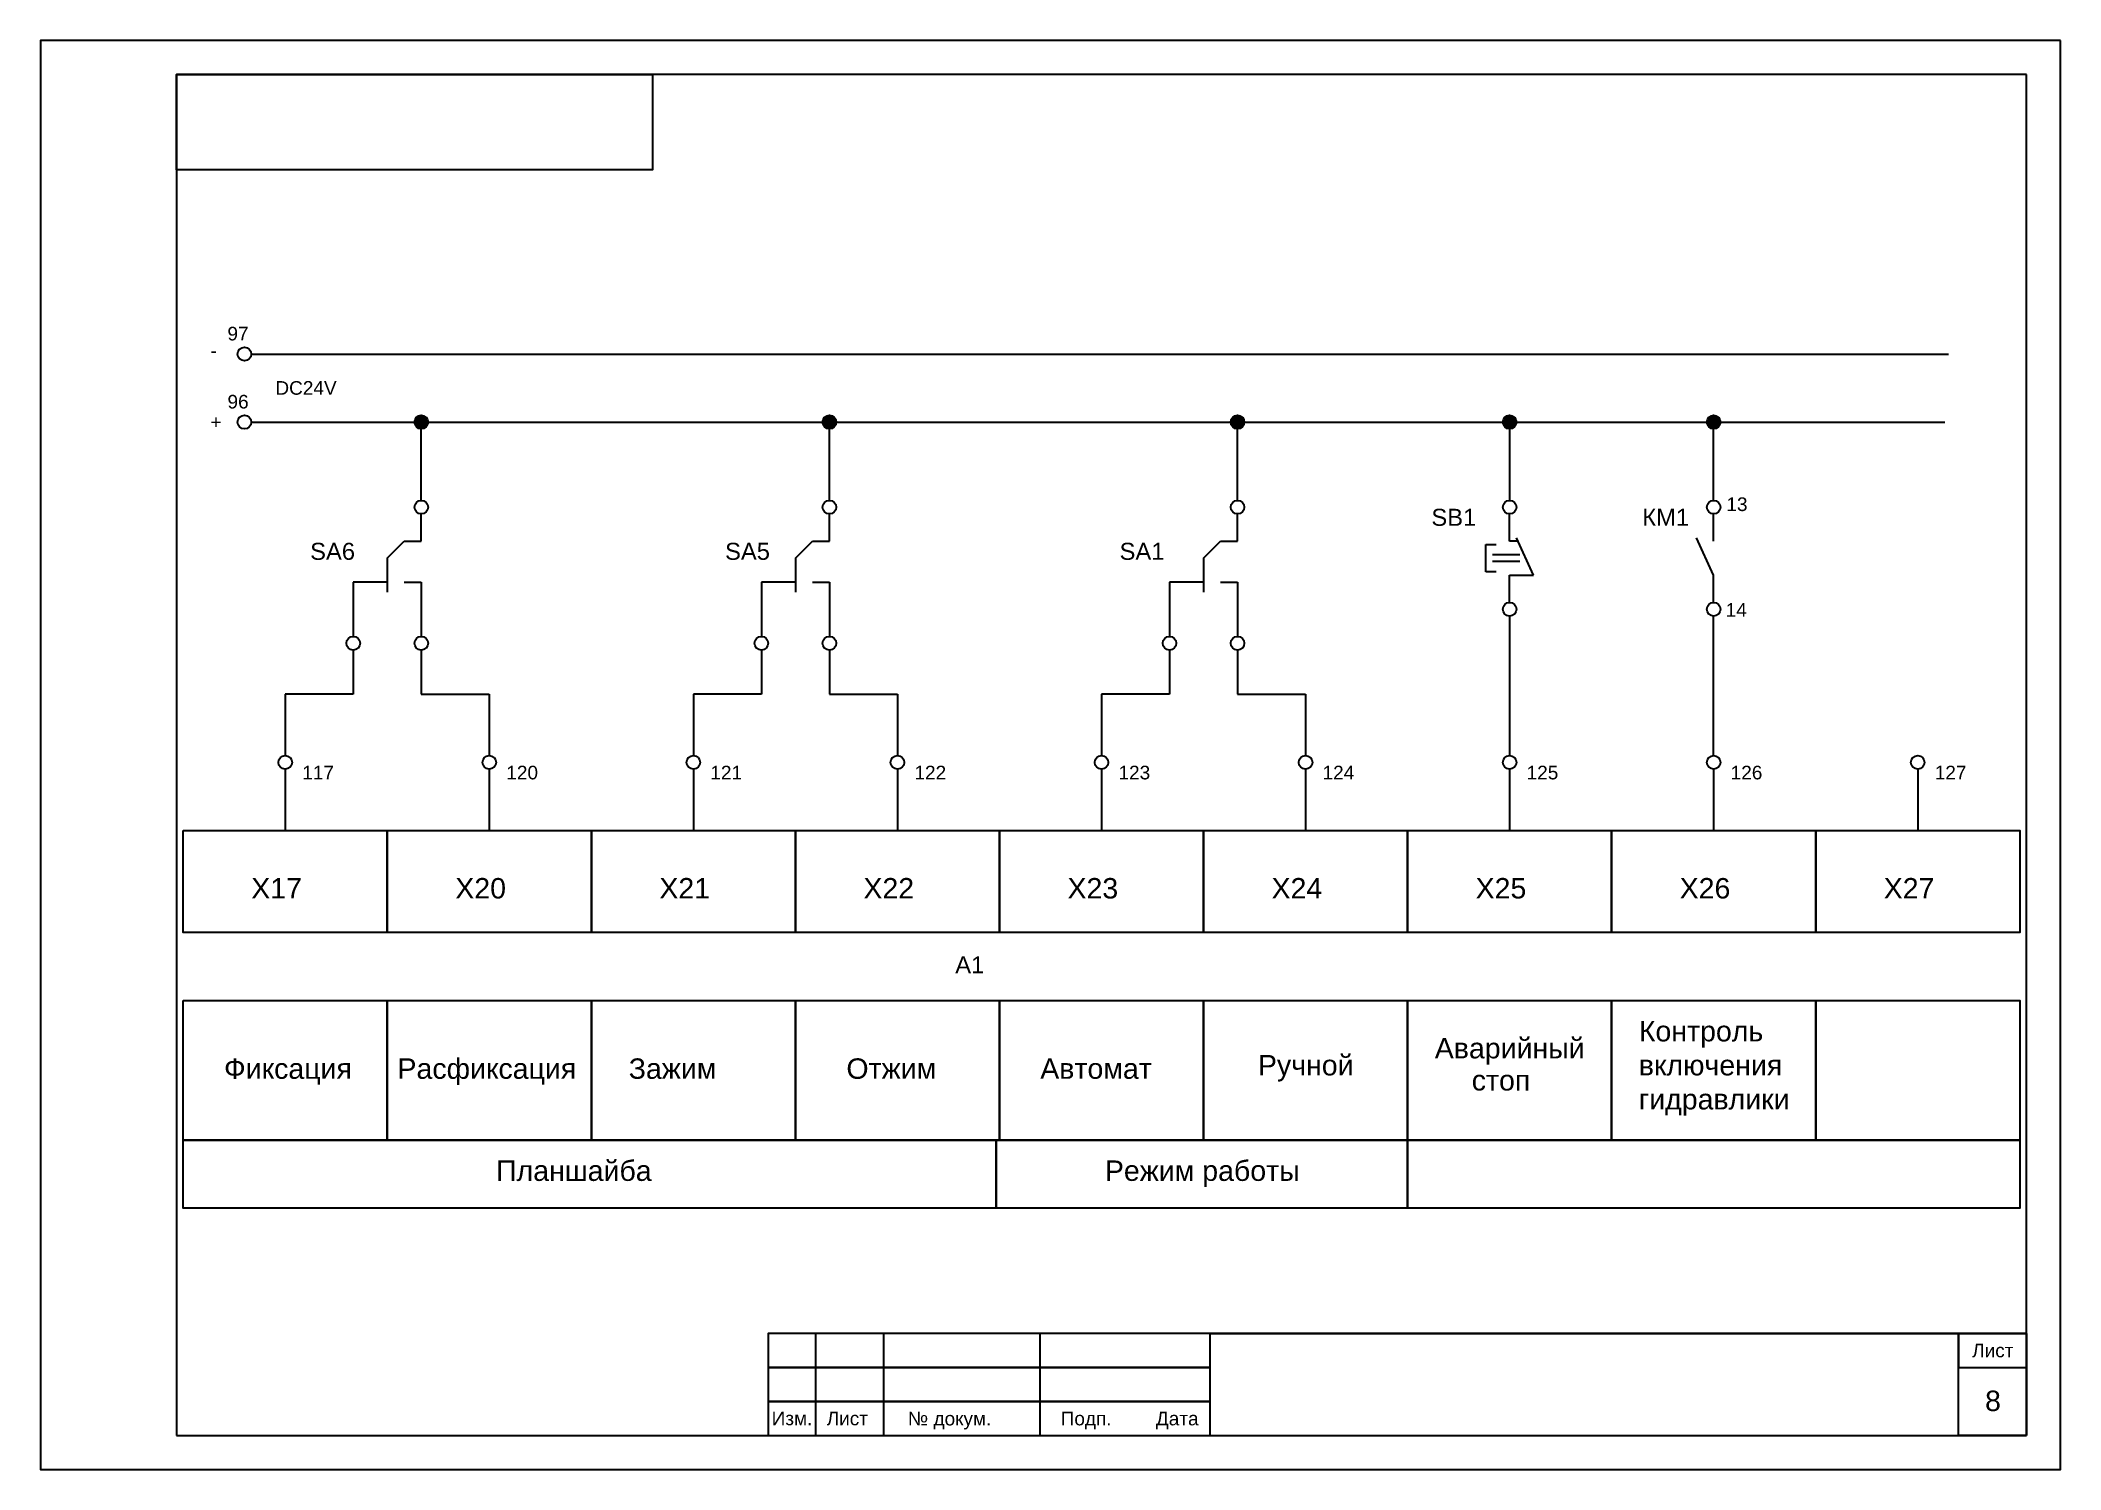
# Model space of a CAD drawing. Header units: millimetres. Extents: x 2144 to 8705, y -937 to 1906.
# Drawn here: x 8393.2 to 8690.2, y 713.1 to 923.1 of the extents above; entities that cross this region are included whole.
import ezdxf

# ---------------------------------------------------------------- set-up
doc = ezdxf.new("R2010")
doc.units = ezdxf.units.MM
for name, color, linetype, lineweight in [('Маркировка', 7, 'Continuous', 25), ('Оформление', 7, 'Continuous', 30), ('Элементы', 7, 'Continuous', 30)]:
    doc.layers.add(name, color=color, linetype=linetype, lineweight=lineweight)
doc.styles.get("Standard").update_dxf_attribs({"font": 'arial.ttf'})

msp = doc.modelspace()

# ---------------------------------------------------------------- texts
at = {"layer": 'Маркировка'}
for s, height, p in [('97', 2, (8420.73, 879.03)), ('-', 2, (8418.23, 876.53)), ('96', 2, (8420.74, 869.03)), ('DC24V', 2, (8427.78, 871.05)), ('+', 2, (8418.23, 866.03)), ('13', 2, (8641.1, 853.96)), ('SB1', 2.5, (8597.73, 851.79)), ('КМ1', 2.5, (8628.73, 851.79)), ('SA6', 2.5, (8432.89, 846.79)), ('SA5', 2.5, (8493.89, 846.79)), ('SA1', 2.5, (8551.89, 846.79)), ('14', 2, (8641, 838.44)), ('117', 2, (8431.73, 814.53)), ('120', 2, (8461.73, 814.53)), ('121', 2, (8491.73, 814.53)), ('122', 2, (8521.73, 814.53)), ('123', 2, (8551.73, 814.53)), ('124', 2, (8581.73, 814.53)), ('125', 2, (8611.73, 814.53)), ('126', 2, (8641.73, 814.53)), ('127', 2, (8671.73, 814.53)), ('A1', 2.5, (8527.73, 786.03))]:
    msp.add_text(s, height=height, dxfattribs=at).set_placement(p)
at = {"layer": 'Оформление'}
for s, height, p in [('Контроль', 3, (8628.23, 776.03)), ('Аварийный', 3, (8598.23, 773.53)), ('Фиксация', 3, (8420.23, 770.53)), ('Расфиксация', 3, (8445.73, 770.53)), ('Зажим', 3, (8479.73, 770.53)), ('Отжим', 3, (8511.73, 770.53)), ('Автомат', 3, (8540.23, 770.53)), ('Ручной', 3, (8572.23, 771.03)), ('включения', 3, (8628.23, 771.03)), ('стоп', 3, (8603.66, 768.81)), ('гидравлики', 3, (8628.23, 766.03)), ('Планшайба', 3, (8460.23, 755.53)), ('Режим работы', 3, (8549.73, 755.53)), ('Лист', 2, (8677.23, 729.61)), ('8', 3, (8679.13, 721.71)), ('Изм.', 2, (8500.74, 719.63)), ('Лист', 2, (8508.83, 719.62)), ('№ докум.', 2, (8520.76, 719.6)), ('Подп.', 2, (8543.23, 719.61)), ('Дата', 2, (8557.23, 719.61))]:
    msp.add_text(s, height=height, dxfattribs=at).set_placement(p)
at = {"layer": 'Элементы'}
for s, p in [('X17', (8424.23, 797.03)), ('X20', (8454.23, 797.03)), ('X21', (8484.23, 797.03)), ('X22', (8514.23, 797.03)), ('X23', (8544.23, 797.03)), ('X24', (8574.23, 797.03)), ('X25', (8604.23, 797.03)), ('X26', (8634.23, 797.03)), ('X27', (8664.23, 797.03))]:
    msp.add_text(s, height=3, dxfattribs=at).set_placement(p)

# ---------------------------------------------------------------- hatches: boundary and pattern name
at = {"layer": 'Элементы'}
h = msp.add_hatch(color=256, dxfattribs=at)
h.dxf.hatch_style = 1
h.paths.add_polyline_path([(8450.23, 867.03, 1), (8448.23, 867.03, 1)])
h = msp.add_hatch(color=256, dxfattribs=at)
h.dxf.hatch_style = 1
h.paths.add_polyline_path([(8510.23, 867.03, 1), (8508.23, 867.03, 1)])
h = msp.add_hatch(color=256, dxfattribs=at)
h.dxf.hatch_style = 1
h.paths.add_polyline_path([(8570.23, 867.03, 1), (8568.23, 867.03, 1)])
h = msp.add_hatch(color=256, dxfattribs=at)
h.dxf.hatch_style = 1
h.paths.add_polyline_path([(8610.23, 867.03, 1), (8608.23, 867.03, 1)])
h = msp.add_hatch(color=256, dxfattribs=at)
h.dxf.hatch_style = 1
h.paths.add_polyline_path([(8640.23, 867.03, 1), (8638.23, 867.03, 1)])

# ---------------------------------------------------------------- linework, layer by layer
at = {"layer": 'Оформление'}
for p, q in [((8685.23, 918.11), (8413.23, 918.11)), ((8413.23, 918.11), (8413.23, 718.11)), ((8685.23, 718.11), (8685.23, 918.11)), ((8413.23, 718.11), (8685.23, 718.11)), ((8500.23, 718.11), (8685.23, 718.11)), ((8500.23, 718.11), (8685.23, 718.11)), ((8500.23, 718.11), (8685.23, 718.11))]:
    msp.add_line(p, q, dxfattribs=at)
at = {"layer": 'Оформление', "lineweight": 35}
msp.add_line((8565.23, 733.11), (8685.23, 733.11), dxfattribs=at)
at = {"layer": 'Оформление'}
for points in [[(8690.23, 923.11), (8393.23, 923.11), (8393.23, 713.11), (8690.23, 713.11)], [(8414.23, 782.03), (8444.23, 782.03), (8444.23, 761.53), (8414.23, 761.53)], [(8444.23, 782.03), (8474.23, 782.03), (8474.23, 761.53), (8444.23, 761.53)], [(8474.23, 782.03), (8504.23, 782.03), (8504.23, 761.53), (8474.23, 761.53)], [(8504.23, 782.03), (8534.23, 782.03), (8534.23, 761.53), (8504.23, 761.53)], [(8534.23, 782.03), (8564.23, 782.03), (8564.23, 761.53), (8534.23, 761.53)], [(8564.23, 782.03), (8594.23, 782.03), (8594.23, 761.53), (8564.23, 761.53)], [(8594.23, 782.03), (8624.23, 782.03), (8624.23, 761.53), (8594.23, 761.53)], [(8624.23, 782.03), (8654.23, 782.03), (8654.23, 761.53), (8624.23, 761.53)], [(8654.23, 782.03), (8684.23, 782.03), (8684.23, 761.53), (8654.23, 761.53)], [(8414.23, 761.53), (8533.73, 761.53), (8533.73, 751.53), (8414.23, 751.53)], [(8533.73, 761.53), (8594.23, 761.53), (8594.23, 751.53), (8533.73, 751.53)], [(8594.23, 761.53), (8684.23, 761.53), (8684.23, 751.53), (8594.23, 751.53)], [(8500.23, 718.11), (8517.23, 718.11), (8517.21, 733.11), (8500.21, 733.11)], [(8500.23, 728.11), (8565.23, 728.11), (8565.23, 733.11), (8500.23, 733.11)], [(8500.23, 718.11), (8507.23, 718.11), (8507.23, 733.11), (8500.23, 733.11)], [(8500.23, 718.11), (8540.23, 718.11), (8540.23, 733.11), (8500.23, 733.11)], [(8685.23, 718.11), (8675.23, 718.11), (8675.23, 733.11), (8685.23, 733.11)], [(8685.23, 733.11), (8675.23, 733.11), (8675.23, 728.11), (8685.23, 728.11)], [(8500.23, 723.11), (8565.23, 723.11), (8565.23, 728.11), (8500.23, 728.11)], [(8500.23, 718.11), (8565.23, 718.11), (8565.23, 723.11), (8500.23, 723.11)]]:
    msp.add_lwpolyline(points, close=True, dxfattribs=at)
at = {"layer": 'Элементы'}
for p, q in [((8424.23, 877.03), (8673.73, 877.03)), ((8424.23, 867.03), (8673.23, 867.03)), ((8449.23, 855.53), (8449.23, 867.03)), ((8509.23, 855.53), (8509.23, 867.03)), ((8569.23, 855.53), (8569.23, 867.03)), ((8609.23, 867.03), (8609.23, 855.53)), ((8639.23, 855.53), (8639.23, 867.03)), ((8449.23, 849.53), (8449.23, 853.53)), ((8509.23, 849.53), (8509.23, 853.53)), ((8569.23, 849.53), (8569.23, 853.53)), ((8609.23, 849.53), (8609.23, 853.53)), ((8639.23, 849.53), (8639.23, 853.53)), ((8444.23, 847.03), (8446.73, 849.53)), ((8446.73, 849.53), (8449.23, 849.53)), ((8504.23, 847.03), (8506.73, 849.53)), ((8506.73, 849.53), (8509.23, 849.53)), ((8564.23, 847.03), (8566.73, 849.53)), ((8566.73, 849.53), (8569.23, 849.53)), ((8610.46, 849.53), (8609.23, 849.53)), ((8612.73, 844.53), (8610.23, 850.03)), ((8639.23, 844.53), (8636.73, 850.03)), ((8444.23, 847.03), (8444.23, 842.03)), ((8504.23, 847.03), (8504.23, 842.03)), ((8564.23, 847.03), (8564.23, 842.03)), ((8564.23, 847.03), (8564.23, 847.03)), ((8605.73, 845.03), (8605.73, 849.03)), ((8605.73, 849.03), (8607.23, 849.03)), ((8610.73, 847.53), (8606.73, 847.53)), ((8610.73, 846.53), (8606.73, 846.53)), ((8444.23, 843.53), (8439.23, 843.53)), ((8439.23, 843.53), (8439.23, 835.53)), ((8446.73, 843.53), (8449.23, 843.53)), ((8449.23, 843.53), (8449.23, 835.53)), ((8504.23, 843.53), (8499.23, 843.53)), ((8499.23, 843.53), (8499.23, 835.53)), ((8506.73, 843.53), (8509.23, 843.53)), ((8509.23, 843.53), (8509.23, 835.53)), ((8564.23, 843.53), (8559.23, 843.53)), ((8559.23, 843.53), (8559.23, 835.53)), ((8566.73, 843.53), (8569.23, 843.53)), ((8569.23, 843.53), (8569.23, 835.53)), ((8607.23, 845.03), (8605.73, 845.03)), ((8609.23, 840.53), (8609.23, 844.53)), ((8609.23, 844.53), (8612.73, 844.53)), ((8639.23, 840.53), (8639.23, 844.53)), ((8609.23, 838.53), (8609.23, 818.03)), ((8639.23, 818.03), (8639.23, 838.53)), ((8439.23, 833.53), (8439.23, 827.03)), ((8449.23, 833.53), (8449.23, 827.03)), ((8499.23, 833.53), (8499.23, 827.03)), ((8509.23, 833.53), (8509.23, 827.03)), ((8559.23, 833.53), (8559.23, 827.03)), ((8569.23, 833.53), (8569.23, 827.03)), ((8439.23, 827.03), (8429.23, 827.03)), ((8429.23, 827.03), (8429.23, 818.03)), ((8449.23, 827.03), (8459.23, 827.03)), ((8459.23, 827.03), (8459.23, 818.03)), ((8499.23, 827.03), (8489.23, 827.03)), ((8489.23, 827.03), (8489.23, 818.03)), ((8509.23, 827.03), (8519.23, 827.03)), ((8519.23, 827.03), (8519.23, 818.03)), ((8559.23, 827.03), (8549.23, 827.03)), ((8549.23, 827.03), (8549.23, 818.03)), ((8569.23, 827.03), (8579.23, 827.03)), ((8579.23, 827.03), (8579.23, 818.03)), ((8429.23, 816.03), (8429.23, 807.03)), ((8459.23, 816.03), (8459.23, 807.03)), ((8489.23, 816.03), (8489.23, 807.03)), ((8519.23, 816.03), (8519.23, 807.03)), ((8549.23, 816.03), (8549.23, 807.03)), ((8579.23, 816.03), (8579.23, 807.03)), ((8609.23, 816.03), (8609.23, 807.03)), ((8639.23, 816.03), (8639.23, 807.03)), ((8669.23, 816.03), (8669.23, 807.03))]:
    msp.add_line(p, q, dxfattribs=at)
for points in [[(8483.23, 918.11), (8483.23, 904.11), (8413.23, 904.11), (8413.23, 918.11)], [(8414.23, 807.03), (8444.23, 807.03), (8444.23, 792.03), (8414.23, 792.03)], [(8444.23, 807.03), (8474.23, 807.03), (8474.23, 792.03), (8444.23, 792.03)], [(8474.23, 807.03), (8504.23, 807.03), (8504.23, 792.03), (8474.23, 792.03)], [(8504.23, 807.03), (8534.23, 807.03), (8534.23, 792.03), (8504.23, 792.03)], [(8534.23, 807.03), (8564.23, 807.03), (8564.23, 792.03), (8534.23, 792.03)], [(8564.23, 807.03), (8594.23, 807.03), (8594.23, 792.03), (8564.23, 792.03)], [(8594.23, 807.03), (8624.23, 807.03), (8624.23, 792.03), (8594.23, 792.03)], [(8624.23, 807.03), (8654.23, 807.03), (8654.23, 792.03), (8624.23, 792.03)], [(8654.23, 807.03), (8684.23, 807.03), (8684.23, 792.03), (8654.23, 792.03)]]:
    msp.add_lwpolyline(points, close=True, dxfattribs=at)
for centre in [(8423.23, 877.03), (8423.23, 867.03), (8449.23, 867.03), (8509.23, 867.03), (8569.23, 867.03), (8609.23, 867.03), (8639.23, 867.03), (8449.23, 854.53), (8509.23, 854.53), (8569.23, 854.53), (8609.23, 854.53), (8639.23, 854.53), (8609.23, 839.53), (8639.23, 839.53), (8439.23, 834.53), (8449.23, 834.53), (8499.23, 834.53), (8509.23, 834.53), (8559.23, 834.53), (8569.23, 834.53), (8429.23, 817.03), (8459.23, 817.03), (8489.23, 817.03), (8519.23, 817.03), (8549.23, 817.03), (8579.23, 817.03), (8609.23, 817.03), (8639.23, 817.03), (8669.23, 817.03)]:
    msp.add_circle(centre, 1, dxfattribs=at)

msp.set_redraw_order([(e.dxf.handle, doc.entitydb.next_handle()) for e in msp.query("TEXT MTEXT ATTDEF DIMENSION ARC_DIMENSION")])  # texts and dimensions are drawn at this point

doc.saveas('drawing.dxf')
